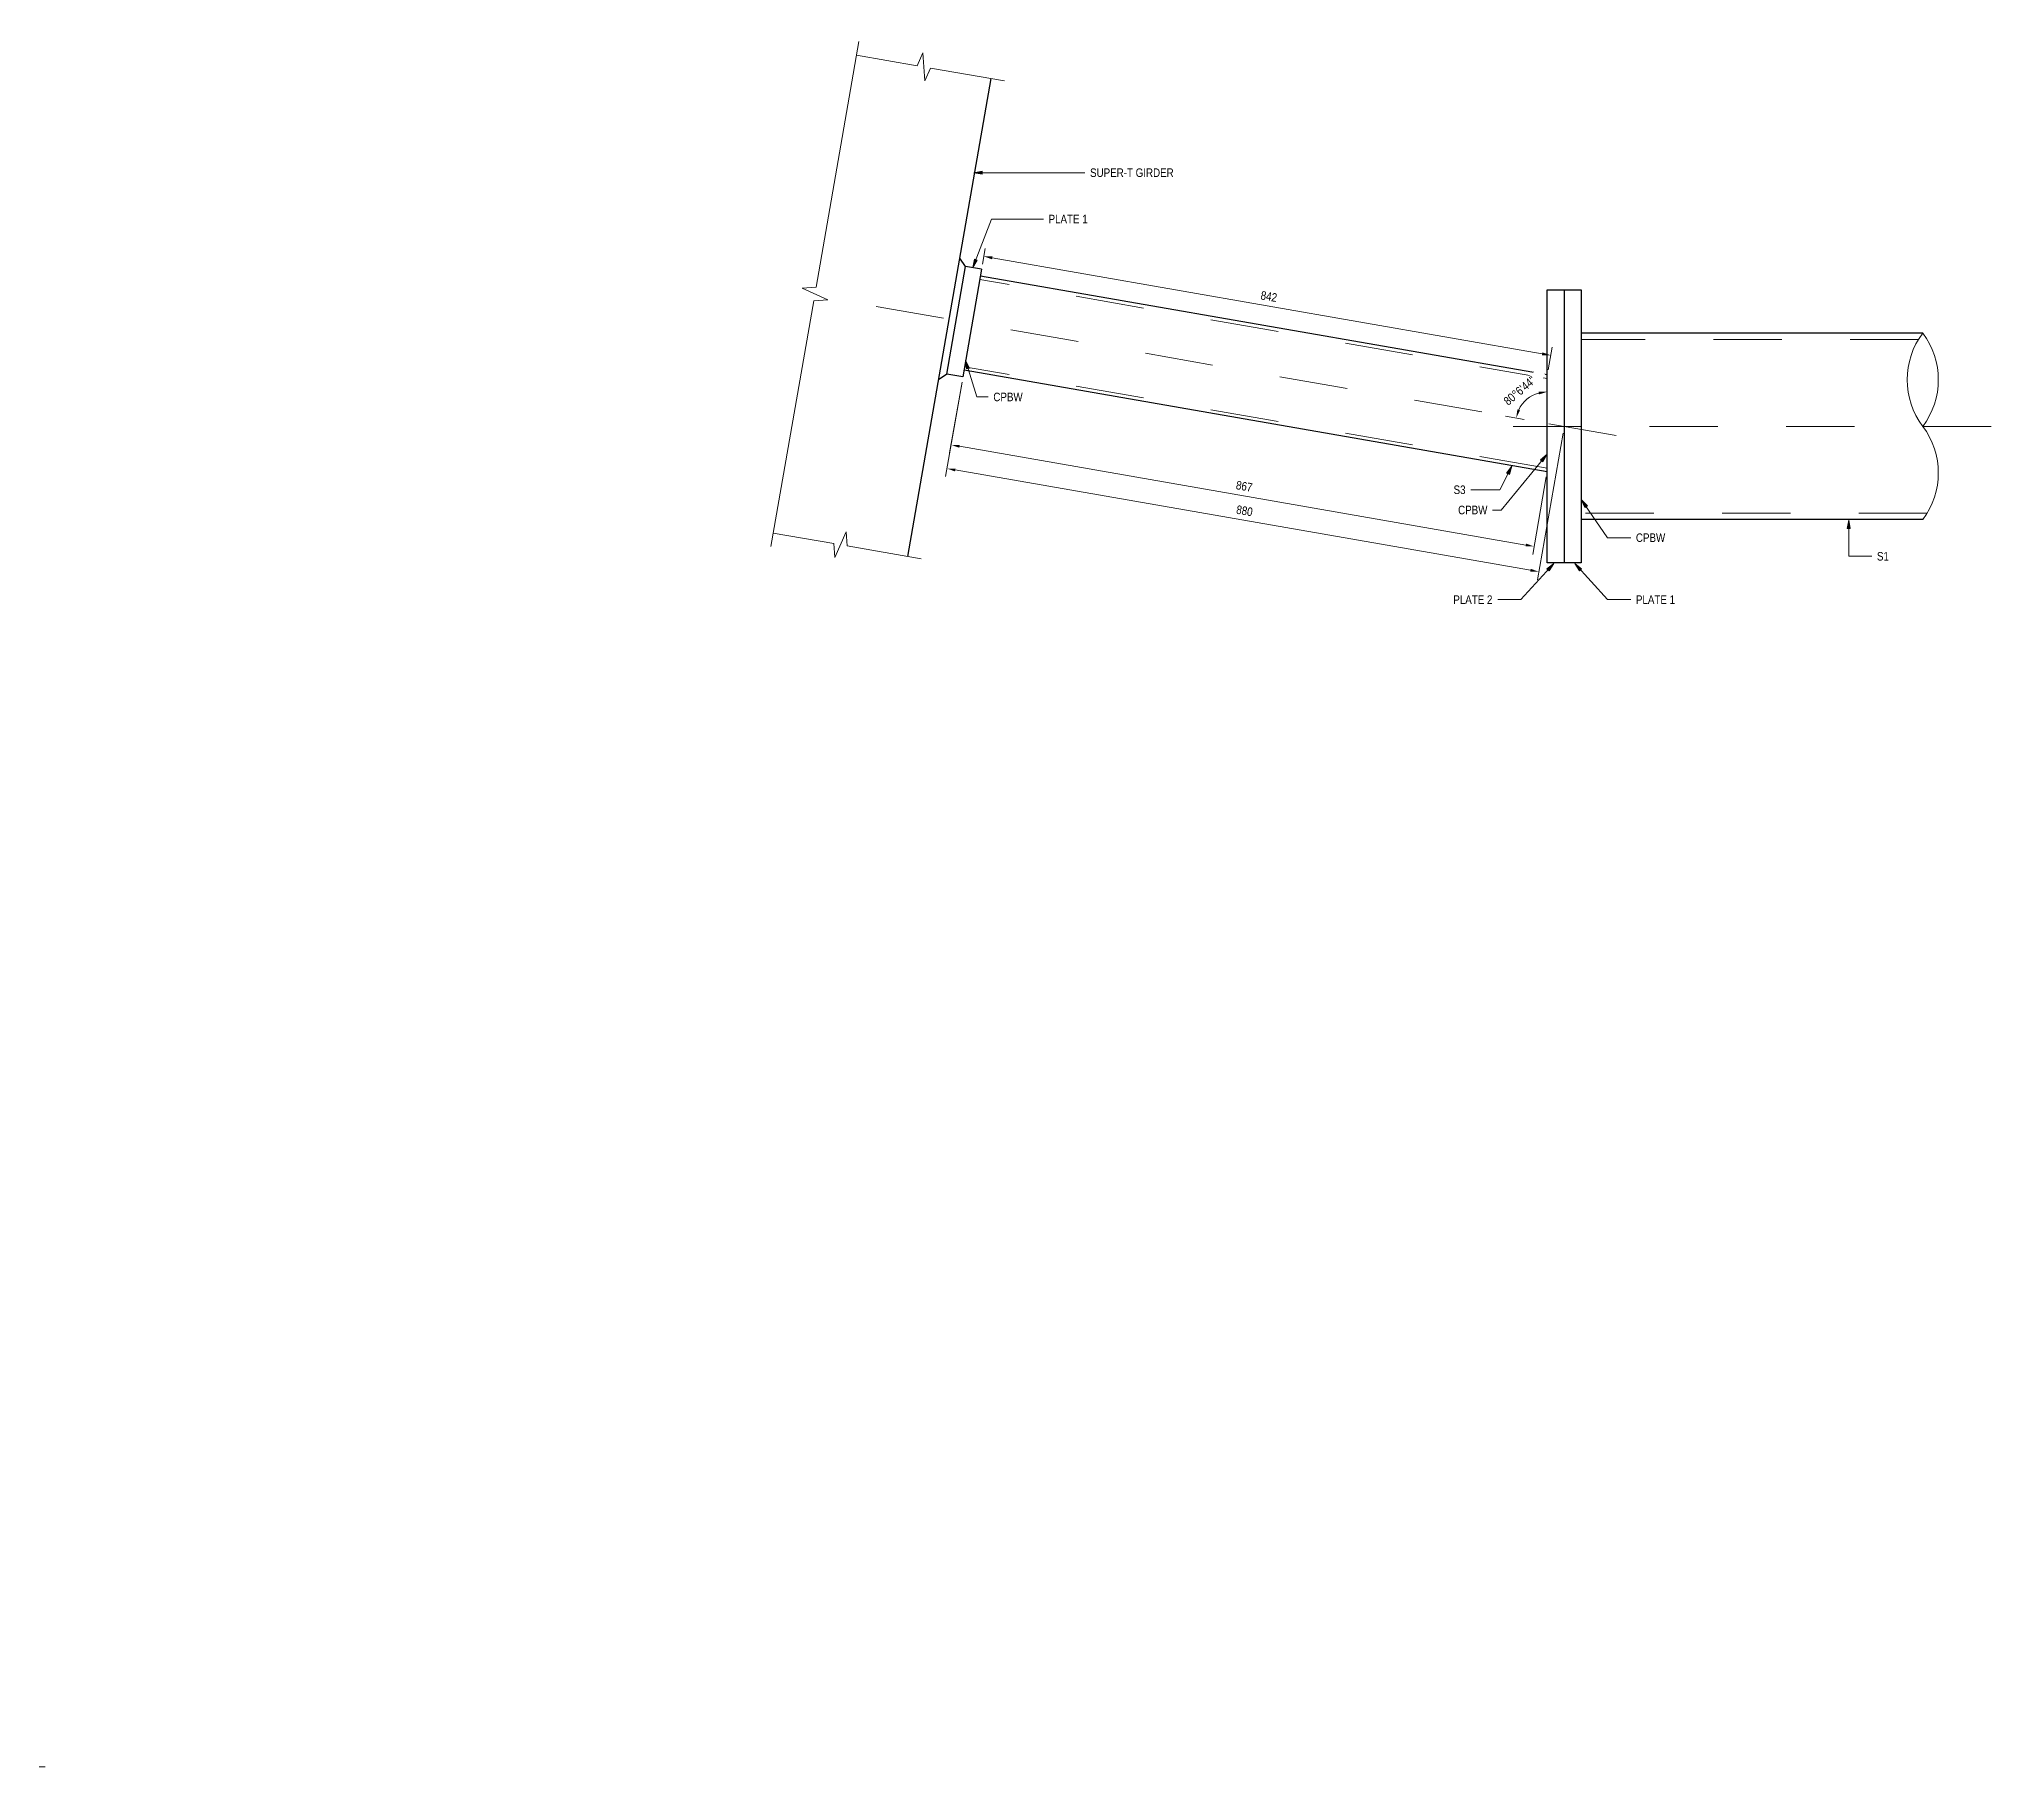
# Model space of a CAD drawing. Header units: metres. Extents: x -1108 to -1097, y 3 to 518.
# Drawn here: x -1100.165 to -1097.287, y 510.287 to 512.817 of the extents above; entities that cross this region are included whole.
import ezdxf

# ---------------------------------------------------------------- set-up
doc = ezdxf.new("R2010")
doc.units = ezdxf.units.M
doc.linetypes.add('JacobsCenter', pattern=[0.015, 0.009, -0.0015, 0.003, -0.0015])
doc.linetypes.add('JacobsDash', pattern=[0.0045, 0.003, -0.0015])
doc.layers.get('Defpoints').update_dxf_attribs({"color": 41})
for name, color, linetype, lineweight in [('A-ANNO-DIMS', 7, 'Continuous', 9), ('A-DETL', 7, 'Continuous', 13), ('A-DETL-GENF', 7, 'Continuous', 9), ('G-ANNO-TEXT', 7, 'Continuous', 9)]:
    doc.layers.add(name, color=color, linetype=linetype, lineweight=lineweight)
doc.styles.add('Arial Narrow_1', font='ARIALN.TTF', dxfattribs={"height": 0.0125})
doc.dimstyles.new('Dimension_Angle_O__DMS_', dxfattribs={"dimscale": 0.3048, "dimtxt": 0.012793, "dimasz": 0.04101, "dimexe": 0.03937, "dimexo": 0.026247, "dimgap": 0.032808, "dimtad": 1, "dimdec": 3, "dimlfac": 1000, "dimrnd": 0.001, "dimzin": 0, "dimdsep": 46, "dimtxsty": 'Arial Narrow_1', "dimsah": 1, "dimcen": 0.09, "dimaunit": 1, "dimadec": 4, "dimazin": 0, "dimtfac": 1, "dimtdec": 4, "dimtix": 1, "dimtmove": 0, "dimatfit": 3, "dimfxl": 1, "dimtvp": 1, "dimtfill": 1, "dimtolj": 1, "dimtzin": 0, "dimlwd": 18, "dimlwe": 18, "dimarcsym": 2})
doc.dimstyles.new('Dimension_Standard_O__mm__1', dxfattribs={"dimscale": 0.3048, "dimtxt": 0.012793, "dimasz": 0.04101, "dimexe": 0.03937, "dimexo": 0.024606, "dimgap": 0.024606, "dimtad": 1, "dimdec": 0, "dimlfac": 1000, "dimzin": 0, "dimdsep": 46, "dimtxsty": 'Arial Narrow_1', "dimsah": 1, "dimcen": 0.09, "dimaunit": 1, "dimadec": 4, "dimazin": 0, "dimtfac": 1, "dimtdec": 4, "dimtix": 1, "dimtmove": 0, "dimatfit": 3, "dimfxl": 1, "dimtvp": 1, "dimtfill": 1, "dimtolj": 1, "dimtzin": 0, "dimlwd": 18, "dimlwe": 18, "dimarcsym": 2})

# ---------------------------------------------------------------- blocks, each defined once
blk = doc.blocks.new('CS_DET_Pile-Column_BreakLine - Tubular BreakLine-9185518-DRG-2873204 - SECTION 4')
at = {"layer": 'A-DETL-GENF', "lineweight": 18}
for centre, start, end in [((0.0683, 0.0907), 232.9573, 307.0427), ((0.2048, -0.0903), 52.9573, 127.0427), ((0.2048, 0.0907), 232.9573, 307.0427)]:
    blk.add_arc(centre, 0.1133, start, end, dxfattribs=at)
blk = doc.blocks.new('CS_DET_BreakLine_ViewScale - Std Break-9185527-DRG-2873204 - SECTION 4')
at = {"layer": 'A-DETL-GENF'}
for p, q in [((0.09, 0), (-0.02, 0)), ((0.095, 0.02), (0.09, 0)), ((0.105, -0.02), (0.095, 0.02)), ((0.11, 0), (0.105, -0.02)), ((0.2, 0), (0.11, 0))]:
    blk.add_line(p, q, dxfattribs=at)
blk = doc.blocks.new('CS_DET_BreakLine_ViewScale - Std Break-9185529-DRG-2873204 - SECTION 4')
at = {"layer": 'A-DETL-GENF'}
for p, q in [((-0.02, 0), (0.09, 0)), ((0.09, 0), (0.095, -0.02)), ((0.095, -0.02), (0.105, 0.02)), ((0.105, 0.02), (0.11, 0)), ((0.11, 0), (0.2, 0))]:
    blk.add_line(p, q, dxfattribs=at)
blk = doc.blocks.new('CS_DET_BreakLine_ViewScale - Std Break-9185534-DRG-2873204 - SECTION 4')
at = {"layer": 'A-DETL-GENF'}
for p, q in [((-0.02, 0), (0.3452, 0)), ((0.3452, 0), (0.3502, -0.02)), ((0.3502, -0.02), (0.3602, 0.02)), ((0.3602, 0.02), (0.3652, 0)), ((0.3652, 0), (0.7303, 0))]:
    blk.add_line(p, q, dxfattribs=at)
blk = doc.blocks.new('DIMBLOCK16-DRG-2873204 - SECTION 4')
at = {"layer": 'A-ANNO-DIMS', "color": 0, "lineweight": 18, "transparency": 16777216}
for p, q in [((-1098.8142, 512.3148), (-1098.8384, 512.1763)), ((-1097.934, 512.24), (-1097.9714, 512.0252)), ((-1098.824, 512.186), (-1097.9817, 512.0391))]:
    blk.add_line(p, q, dxfattribs=at)
at = {"layer": 'A-ANNO-DIMS', "color": 0, "transparency": 16777216}
for points in [[(-1098.8236, 512.188), (-1098.8244, 512.1839), (-1098.8363, 512.1881)], [(-1097.9813, 512.0412), (-1097.9821, 512.0371), (-1097.9694, 512.037)]]:
    blk.add_solid(points, dxfattribs=at)
at = {"layer": 'Defpoints', "color": 0, "transparency": 16777216}
for p in [(-1098.8129, 512.3222), (-1097.9327, 512.2474), (-1097.9694, 512.037)]:
    blk.add_point(p, dxfattribs=at)
at = {"layer": 'A-ANNO-DIMS', "color": 0, "lineweight": 18, "transparency": 16777216, "insert": (-1098.4005, 512.1262), "char_height": 0.0125, "width": 0.02851, "attachment_point": 5, "rotation": 350.1124, "style": 'Arial Narrow_1', "bg_fill": 3, "box_fill_scale": 1.1, "bg_fill_color": 256, "bg_fill_true_color": 13158600, "bg_fill_transparency": 0}
blk.add_mtext('\\A1;880', dxfattribs=at)
blk = doc.blocks.new('DIMBLOCK17-DRG-2873204 - SECTION 4')
at = {"layer": 'A-ANNO-DIMS', "color": 0, "lineweight": 18, "transparency": 16777216}
for p, q in [((-1097.9573, 512.3164), (-1097.9573, 512.2884)), ((-1098.0185, 512.2649), (-1097.9909, 512.2601))]:
    blk.add_line(p, q, dxfattribs=at)
blk.add_arc((-1097.9573, 512.2542), 0.0462, 105.5645, 154.5479, dxfattribs=at)
at = {"layer": 'A-ANNO-DIMS', "color": 0, "transparency": 16777216}
for points in [[(-1097.9699, 512.3008), (-1097.9694, 512.2966), (-1097.9573, 512.3004)], [(-1097.997, 512.2734), (-1098.0009, 512.2747), (-1098.0027, 512.2622)]]:
    blk.add_solid(points, dxfattribs=at)
at = {"layer": 'A-ANNO-DIMS', "color": 0, "lineweight": 18, "transparency": 16777216, "insert": (-1097.9975, 512.3021), "char_height": 0.0125, "width": 0.084555, "attachment_point": 5, "rotation": 40.0562, "style": 'Arial Narrow_1', "bg_fill": 3, "box_fill_scale": 1.1, "bg_fill_color": 256, "bg_fill_true_color": 13158600, "bg_fill_transparency": 0}
blk.add_mtext('\\A1;80°6\'44"', dxfattribs=at)
at = {"layer": 'Defpoints', "color": 0, "transparency": 16777216}
for p in [(-1097.9573, 512.3244), (-1097.978, 512.2955), (-1098.0264, 512.2663), (-1097.9573, 512.2542)]:
    blk.add_point(p, dxfattribs=at)
blk = doc.blocks.new('DIMBLOCK18-DRG-2873204 - SECTION 4')
at = {"layer": 'A-ANNO-DIMS', "color": 0, "lineweight": 18, "transparency": 16777216}
for p, q in [((-1098.7842, 512.4872), (-1098.7801, 512.5105)), ((-1098.7699, 512.4965), (-1097.9646, 512.3562)), ((-1097.956, 512.3325), (-1097.9502, 512.3658))]:
    blk.add_line(p, q, dxfattribs=at)
at = {"layer": 'A-ANNO-DIMS', "color": 0, "transparency": 16777216}
for points in [[(-1098.7695, 512.4986), (-1098.7702, 512.4945), (-1098.7822, 512.4987)], [(-1097.9642, 512.3582), (-1097.9649, 512.3541), (-1097.9522, 512.354)]]:
    blk.add_solid(points, dxfattribs=at)
at = {"layer": 'Defpoints', "color": 0, "transparency": 16777216}
for p in [(-1098.7855, 512.4798), (-1097.9522, 512.354), (-1097.9573, 512.3251)]:
    blk.add_point(p, dxfattribs=at)
at = {"layer": 'A-ANNO-DIMS', "color": 0, "lineweight": 18, "transparency": 16777216, "insert": (-1098.3648, 512.44), "char_height": 0.0125, "width": 0.02851, "attachment_point": 5, "rotation": 350.1124, "style": 'Arial Narrow_1', "bg_fill": 3, "box_fill_scale": 1.1, "bg_fill_color": 256, "bg_fill_true_color": 13158600, "bg_fill_transparency": 0}
blk.add_mtext('\\A1;842', dxfattribs=at)
blk = doc.blocks.new('DIMBLOCK19-DRG-2873204 - SECTION 4')
at = {"layer": 'A-ANNO-DIMS', "color": 0, "lineweight": 18, "transparency": 16777216}
for p, q in [((-1098.8142, 512.3148), (-1098.8323, 512.211)), ((-1098.8179, 512.2207), (-1097.9887, 512.0761)), ((-1097.9586, 512.1759), (-1097.9784, 512.0621))]:
    blk.add_line(p, q, dxfattribs=at)
at = {"layer": 'A-ANNO-DIMS', "color": 0, "transparency": 16777216}
for points in [[(-1098.8176, 512.2227), (-1098.8183, 512.2186), (-1098.8303, 512.2228)], [(-1097.9883, 512.0782), (-1097.989, 512.074), (-1097.9763, 512.074)]]:
    blk.add_solid(points, dxfattribs=at)
at = {"layer": 'Defpoints', "color": 0, "transparency": 16777216}
for p in [(-1098.8129, 512.3222), (-1097.9573, 512.1833), (-1097.9763, 512.074)]:
    blk.add_point(p, dxfattribs=at)
at = {"layer": 'A-ANNO-DIMS', "color": 0, "lineweight": 18, "transparency": 16777216, "insert": (-1098.4009, 512.1621), "char_height": 0.0125, "width": 0.02851, "attachment_point": 5, "rotation": 350.1124, "style": 'Arial Narrow_1', "bg_fill": 3, "box_fill_scale": 1.1, "bg_fill_color": 256, "bg_fill_true_color": 13158600, "bg_fill_transparency": 0}
blk.add_mtext('\\A1;867', dxfattribs=at)

msp = doc.modelspace()

# ---------------------------------------------------------------- hatches: boundary and pattern name
at = {"layer": 'G-ANNO-TEXT'}
for points in [[(-1098.7970145, 512.6212943), (-1098.7845145, 512.6190902), (-1098.7845145, 512.6234983)], [(-1098.7983782, 512.4822583), (-1098.7918156, 512.493123), (-1098.7959273, 512.4947123)], [(-1098.8092074, 512.3465533), (-1098.8075624, 512.3339676), (-1098.803357, 512.3352892)], [(-1097.9573324, 512.2089106), (-1097.9669954, 512.2006805), (-1097.9635978, 512.1978719)], [(-1098.0089602, 512.191382), (-1098.0166106, 512.1812538), (-1098.0126852, 512.179248)], [(-1097.9072618, 512.1425295), (-1097.9019566, 512.1309985), (-1097.8983327, 512.1335084)], [(-1097.5157215, 512.1126623), (-1097.5179256, 512.1001623), (-1097.5135174, 512.1001623)], [(-1097.9475871, 512.0492122), (-1097.9576268, 512.0414461), (-1097.9543652, 512.0384807)], [(-1097.9169557, 512.0492122), (-1097.9101776, 512.0384807), (-1097.906916, 512.0414461)]]:
    msp.add_hatch(color=256, dxfattribs=at).paths.add_polyline_path(points)

# ---------------------------------------------------------------- linework, layer by layer
at = {"layer": 'A-DETL', "lineweight": 25}
for p, q in [((-1098.8936226, 512.0593593), (-1098.7716518, 512.7591117)), ((-1098.8090484, 512.483914), (-1098.8175202, 512.4959626)), ((-1098.836523, 512.3262906), (-1098.8090484, 512.483914)), ((-1098.7854629, 512.4798029), (-1098.8129376, 512.3221795)), ((-1098.7854629, 512.4798029), (-1098.8090484, 512.483914)), ((-1097.9572714, 512.3251413), (-1098.7872058, 512.4698037)), ((-1097.9572714, 512.4498805), (-1097.9072714, 512.4498805)), ((-1097.9572714, 512.0498805), (-1097.9572714, 512.4498805)), ((-1097.9322714, 512.4498805), (-1097.9322714, 512.0498805)), ((-1097.9072714, 512.4498805), (-1097.9072714, 512.0498805)), ((-1097.4072714, 512.3864306), (-1097.9072714, 512.3864306)), ((-1098.836523, 512.3262906), (-1098.8485718, 512.3178178)), ((-1098.8129376, 512.3221795), (-1098.836523, 512.3262906)), ((-1097.9572714, 512.183335), (-1098.8111946, 512.3321787)), ((-1097.4072714, 512.1133306), (-1097.9072714, 512.1133306)), ((-1097.9072714, 512.0498805), (-1097.9572714, 512.0498805))]:
    msp.add_line(p, q, dxfattribs=at)
at = {"layer": 'A-DETL', "linetype": 'JacobsDash', "lineweight": 18}
for p, q in [((-1097.9572714, 512.320066), (-1098.7880644, 512.4648779)), ((-1097.4135915, 512.3771306), (-1097.9072714, 512.3771306)), ((-1097.9572714, 512.1884104), (-1098.8103361, 512.3371044)), ((-1097.4009513, 512.1226306), (-1097.9072714, 512.1226306))]:
    msp.add_line(p, q, dxfattribs=at)
at = {"layer": 'A-DETL', "linetype": 'JacobsCenter'}
for p, q in [((-1097.8561219, 512.2366072), (-1098.9506252, 512.4273854)), ((-1098.0072714, 512.2498805), (-1097.2872714, 512.2498805))]:
    msp.add_line(p, q, dxfattribs=at)
at = {"layer": 'A-DETL', "color": 5, "lineweight": 9, "true_color": 0x0000ff}
msp.add_line((-1100.1654495, 510.2873051), (-1100.1570839, 510.2873051), dxfattribs=at)
at = {"layer": 'G-ANNO-TEXT'}
for p, q in [((-1098.7845145, 512.6234983), (-1098.7970145, 512.6212943)), ((-1098.7970145, 512.6212943), (-1098.7845145, 512.6190902)), ((-1098.7970145, 512.6212943), (-1098.6342138, 512.6212943)), ((-1098.7845145, 512.6190902), (-1098.7845145, 512.6234983)), ((-1098.7983782, 512.4822583), (-1098.7708787, 512.553402)), ((-1098.7708787, 512.553402), (-1098.6950106, 512.553402)), ((-1098.7959273, 512.4947123), (-1098.7983782, 512.4822583)), ((-1098.7983782, 512.4822583), (-1098.7918156, 512.493123)), ((-1098.7918156, 512.493123), (-1098.7959273, 512.4947123)), ((-1098.8092074, 512.3465533), (-1098.8075624, 512.3339676)), ((-1098.803357, 512.3352892), (-1098.8092074, 512.3465533)), ((-1098.8092074, 512.3465533), (-1098.7923511, 512.2929169)), ((-1098.8075624, 512.3339676), (-1098.803357, 512.3352892)), ((-1098.7923511, 512.2929169), (-1098.7758183, 512.2929169)), ((-1097.9573324, 512.2089106), (-1098.0247172, 512.1273938)), ((-1097.9573324, 512.2089106), (-1097.9669954, 512.2006805)), ((-1097.9669954, 512.2006805), (-1097.9635978, 512.1978719)), ((-1097.9635978, 512.1978719), (-1097.9573324, 512.2089106)), ((-1098.0089602, 512.191382), (-1098.0265042, 512.1570475)), ((-1098.0089602, 512.191382), (-1098.0166106, 512.1812538)), ((-1098.0166106, 512.1812538), (-1098.0126852, 512.179248)), ((-1098.0126852, 512.179248), (-1098.0089602, 512.191382)), ((-1098.0664389, 512.1570475), (-1098.0693134, 512.1570475)), ((-1098.0265042, 512.1570475), (-1098.0664389, 512.1570475)), ((-1098.0368524, 512.1273938), (-1098.0372076, 512.1273938)), ((-1098.0247172, 512.1273938), (-1098.0368524, 512.1273938)), ((-1097.9072618, 512.1425295), (-1097.9019566, 512.1309985)), ((-1097.8983327, 512.1335084), (-1097.9072618, 512.1425295)), ((-1097.9072618, 512.1425295), (-1097.8687151, 512.0868744)), ((-1097.9019566, 512.1309985), (-1097.8983327, 512.1335084)), ((-1097.8687151, 512.0868744), (-1097.8348245, 512.0868744)), ((-1097.5157215, 512.1126623), (-1097.5179256, 512.1001623)), ((-1097.5179256, 512.1001623), (-1097.5135174, 512.1001623)), ((-1097.5135174, 512.1001623), (-1097.5157215, 512.1126623)), ((-1097.5157215, 512.1126623), (-1097.5157215, 512.0596029)), ((-1097.5157215, 512.0596029), (-1097.4818309, 512.0596029)), ((-1097.9475871, 512.0492122), (-1097.9958277, 511.9961529)), ((-1097.9475871, 512.0492122), (-1097.9576268, 512.0414461)), ((-1097.9576268, 512.0414461), (-1097.9543652, 512.0384807)), ((-1097.9543652, 512.0384807), (-1097.9475871, 512.0492122)), ((-1097.9169557, 512.0492122), (-1097.9101776, 512.0384807)), ((-1097.906916, 512.0414461), (-1097.9169557, 512.0492122)), ((-1097.9169557, 512.0492122), (-1097.8687151, 511.9961529)), ((-1097.9101776, 512.0384807), (-1097.906916, 512.0414461)), ((-1098.0293683, 511.9961529), (-1098.0297214, 511.9961529)), ((-1097.9958277, 511.9961529), (-1098.0293683, 511.9961529)), ((-1097.8687151, 511.9961529), (-1097.8348245, 511.9961529))]:
    msp.add_line(p, q, dxfattribs=at)

# ---------------------------------------------------------------- block references
at = {"layer": 'A-DETL-GENF'}
for name, p, rotation in [('CS_DET_BreakLine_ViewScale - Std Break-9185534-DRG-2873204 - SECTION 4', (-1099.0906519, 512.0937026), 80.11235641184658), ('CS_DET_BreakLine_ViewScale - Std Break-9185527-DRG-2873204 - SECTION 4', (-1098.7716518, 512.7591117), 170.1123564118409), ('CS_DET_Pile-Column_BreakLine - Tubular BreakLine-9185518-DRG-2873204 - SECTION 4', (-1097.4070848, 512.1133306), 90), ('CS_DET_BreakLine_ViewScale - Std Break-9185529-DRG-2873204 - SECTION 4', (-1098.8936226, 512.0593593), 170.1123564118095)]:
    msp.add_blockref(name, p, dxfattribs=dict(at, rotation=rotation))

# ---------------------------------------------------------------- next in the draw order: texts
at = {"layer": 'G-ANNO-TEXT', "char_height": 0.0125, "attachment_point": 1, "style": 'Arial Narrow_1', "bg_fill": 3, "box_fill_scale": 1, "bg_fill_color": 256, "bg_fill_true_color": 13158600, "bg_fill_transparency": 0}
for s, insert in [('SUPER-T GIRDER', (-1098.6267138, 512.6275443)), ('PLATE 1', (-1098.6875106, 512.559652)), ('CPBW', (-1098.7683183, 512.2991669)), ('S3', (-1098.0943421, 512.1632975)), ('CPBW', (-1098.0877024, 512.1336438)), ('CPBW', (-1097.8273245, 512.0931244)), ('S1', (-1097.4743309, 512.0658529)), ('PLATE 2', (-1098.0947683, 512.0024029)), ('PLATE 1', (-1097.8273245, 512.0024029))]:
    msp.add_mtext(s, dxfattribs=dict(at, insert=insert))

# ---------------------------------------------------------------- next in the draw order: dimensions: what is measured, and where the dimension line sits
at = {"layer": 'A-ANNO-DIMS', "lineweight": 18}
dim = msp.add_linear_dim(base=(-1097.969378, 512.0369984), p1=(-1098.8129376, 512.3221795), p2=(-1097.9327007, 512.2474177), angle=350.1123564, dimstyle='Dimension_Standard_O__mm__1', override={"dimpost": '<>', "dimfxl": 0.883406}, dxfattribs=at)
dim.commit()
dim.dimension.update_dxf_attribs({"geometry": 'DIMBLOCK16-DRG-2873204 - SECTION 4', "text_midpoint": (-1098.4004586, 512.1262297)})

# ---------------------------------------------------------------- next in the draw order: dimensions: what is measured, and where the dimension line sits
dim = msp.add_angular_dim_3p(base=(-1097.9780134, 512.2954717), center=(-1097.9572714, 512.2542382), p1=(-1097.9572714, 512.3243949), p2=(-1098.026386, 512.2662852), dimstyle='Dimension_Angle_O__DMS_', override={"dimpost": '<>', "dimfxl": 0.090297}, dxfattribs=at)
dim.commit()
dim.dimension.update_dxf_attribs({"geometry": 'DIMBLOCK17-DRG-2873204 - SECTION 4', "text_midpoint": (-1097.9975176, 512.3021063)})

# ---------------------------------------------------------------- next in the draw order: dimensions: what is measured, and where the dimension line sits
dim = msp.add_linear_dim(base=(-1097.9522395, 512.3540094), p1=(-1098.7854629, 512.4798029), p2=(-1097.9572714, 512.3251413), angle=350.1123564, dimstyle='Dimension_Standard_O__mm__1', override={"dimpost": '<>', "dimfxl": 0.842509}, dxfattribs=at)
dim.commit()
dim.dimension.update_dxf_attribs({"geometry": 'DIMBLOCK18-DRG-2873204 - SECTION 4', "text_midpoint": (-1098.364823, 512.4400165)})

# ---------------------------------------------------------------- next in the draw order: dimensions: what is measured, and where the dimension line sits
dim = msp.add_linear_dim(base=(-1097.9763368, 512.0739558), p1=(-1098.8129376, 512.3221795), p2=(-1097.9572714, 512.183335), angle=350.1123564, dimstyle='Dimension_Standard_O__mm__1', override={"dimpost": '<>', "dimfxl": 0.866858}, dxfattribs=at)
dim.commit()
dim.dimension.update_dxf_attribs({"geometry": 'DIMBLOCK19-DRG-2873204 - SECTION 4', "text_midpoint": (-1098.4009146, 512.1620536)})

doc.saveas('drawing.dxf')
